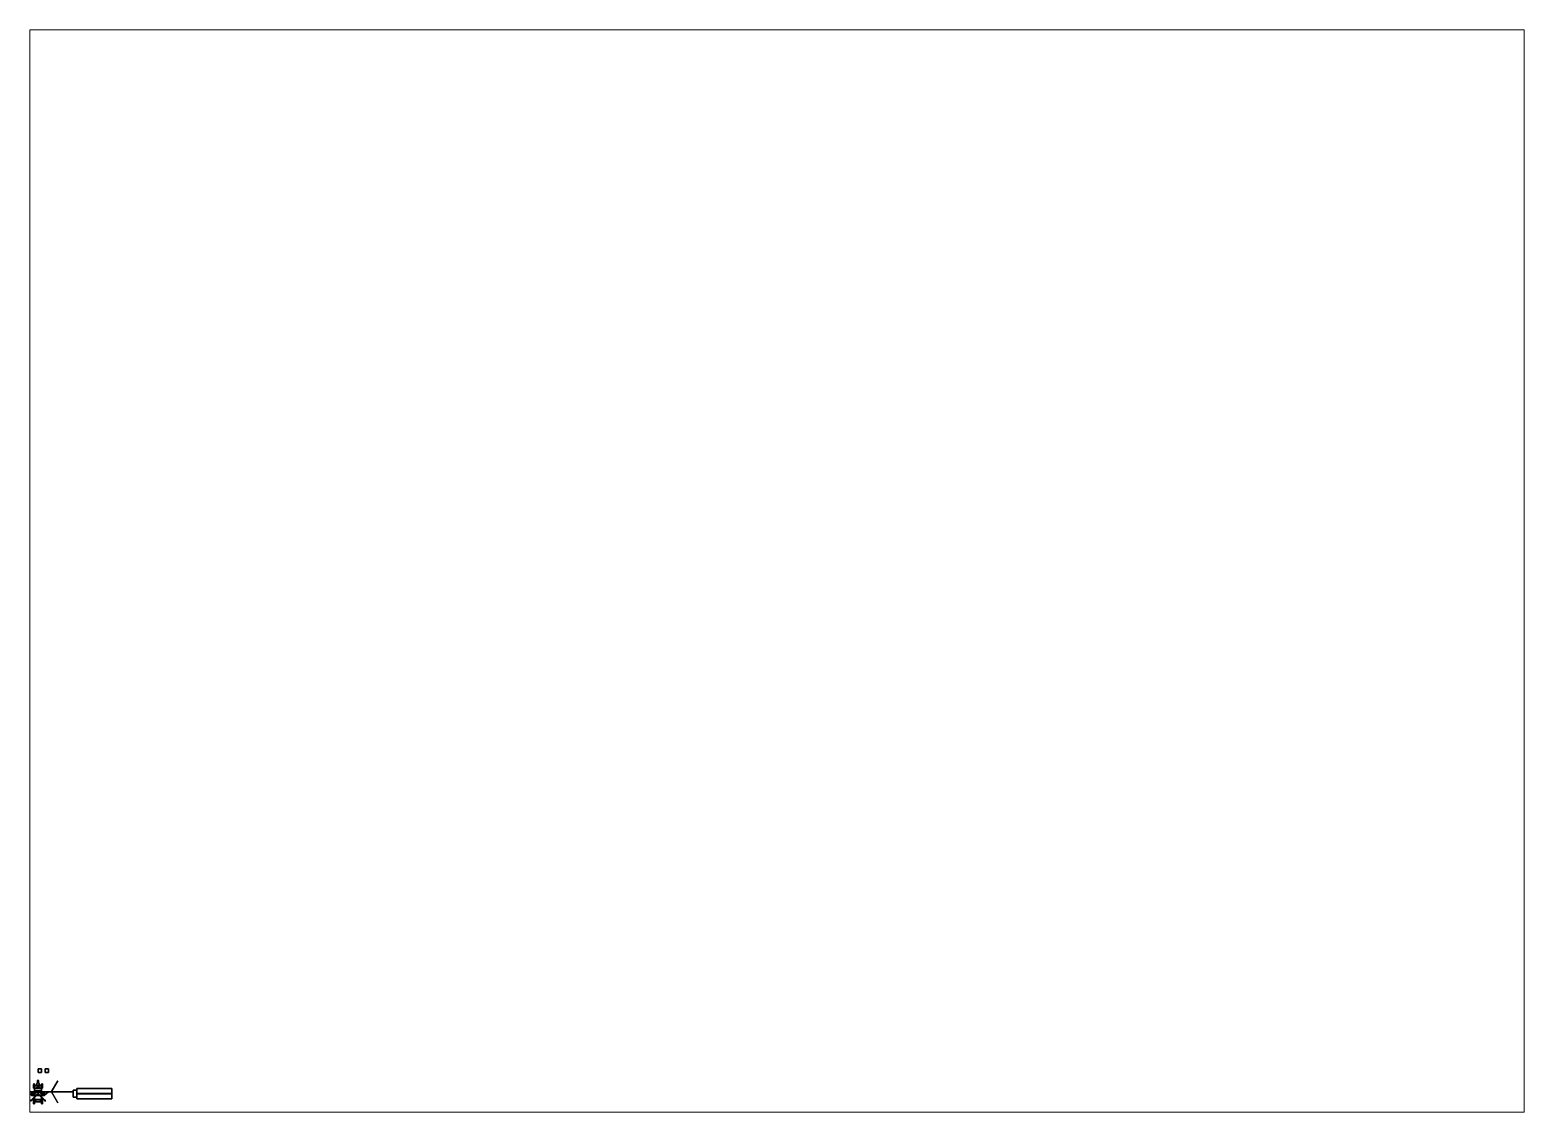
# Paper-space layout 'Layout1' of a CAD drawing. Header units: millimetres. Extents: x 28 to 251, y 20 to 181.
# The model-space entities are those that its viewports show. They can reach past a viewport. Long polylines and large blocks are cut down to what shows.
import ezdxf

# ---------------------------------------------------------------- set-up
doc = ezdxf.new("R2010")
doc.units = ezdxf.units.MM
doc.layers.add('radar', color=5, linetype='Continuous')
doc.layers.add('wheels', color=2, linetype='Continuous')

msp = doc.modelspace()

# ---------------------------------------------------------------- linework, layer by layer
for points in [[(1, 7, 1), (1, 7), (0, 7), (0, 7, 1)], [(1, 7), (1, 6), (0, 6), (0, 7)], [(0, 7), (0, 6), (0, 6, 1), (0, 7, 1)], [(0, 7, 1), (0, 6, 1), (1, 6, 1), (1, 7, 1)], [(0, 6, 1), (0, 6), (1, 6), (1, 6, 1)], [(1, 6, 1), (1, 6), (1, 7), (1, 7, 1)], [(3, 7), (3, 6), (2, 6), (2, 7)], [(2, 7), (2, 6), (3, 6), (3, 7)], [(-3.83, 0.57, 5.49), (-3.83, 0.57, 5.5), (-5.61, 3.66), (-5.61, 3.64)], [(-3.83, 0.57, 5.48), (-3.83, 0.57, 5.49), (-5.61, 3.64), (-5.6, 3.64)], [(-3.83, 0.49, 5.5), (-3.83, 0.49, 5.49), (-5.61, -2.58), (-5.61, -2.6)], [(-3.82, 0.48, 5.49), (-3.83, 0.49, 5.5), (-5.61, -2.6), (-5.59, -2.59)], [(-3.83, 0.49, 5.49), (-3.83, 0.49, 5.48), (-5.6, -2.58), (-5.61, -2.58)], [(-3.83, 0.57, 5.5), (-3.82, 0.58, 5.49), (-5.59, 3.65), (-5.61, 3.66)], [(-3.83, 0.49, 5.48), (-3.82, 0.48, 5.49), (-5.59, -2.59), (-5.6, -2.58)], [(-3.82, 0.58, 5.49), (-3.83, 0.57, 5.48), (-5.6, 3.64), (-5.59, 3.65)], [(-3.83, 0.58), (-3.86, 0.53), (-3.86, 0.53, 5.5), (-3.83, 0.58, 5.5)], [(-3.83, 0.48, 5.5), (-3.77, 0.58, 5.5), (-3.83, 0.58, 5.5), (-3.86, 0.53, 5.5)], [(-3.86, 0.53), (-3.83, 0.48), (-3.83, 0.48, 5.5), (-3.86, 0.53, 5.5)], [(-3.77, 0.58), (-3.83, 0.58), (-3.83, 0.58, 5.5), (-3.77, 0.58, 5.5)], [(-3.77, 0.48, 5.5), (-3.74, 0.53, 5.5), (-3.77, 0.58, 5.5), (-3.83, 0.48, 5.5)], [(-3.83, 0.48), (-3.77, 0.48), (-3.77, 0.48, 5.5), (-3.83, 0.48, 5.5)], [(-3.74, 0.53), (-3.77, 0.58), (-3.77, 0.58, 5.5), (-3.74, 0.53, 5.5)], [(-3.77, 0.48), (-3.74, 0.53), (-3.74, 0.53, 5.5), (-3.77, 0.48, 5.5)], [(-3.75, 0.53, 5.48), (-3.75, 0.54, 5.49), (-0.2, 0.54, 4.98), (-0.2, 0.53, 4.97)], [(-3.75, 0.54, 5.49), (-3.75, 0.53, 5.5), (-0.2, 0.53, 4.99), (-0.2, 0.54, 4.98)], [(-3.75, 0.52, 5.49), (-3.75, 0.53, 5.48), (-0.2, 0.53, 4.97), (-0.2, 0.52, 4.98)], [(-3.75, 0.53, 5.5), (-3.75, 0.52, 5.49), (-0.2, 0.52, 4.98), (-0.2, 0.53, 4.99)], [(-0.04, 0.04, 0.4), (-2.02, -1.94, 0.4), (-2.02, -1.94, 0.45), (-0.04, 0.04, 0.45)], [(0.04, -0.04, 0.4), (-1.94, -2.02, 0.4), (-2.02, -1.94, 0.4), (-0.04, 0.04, 0.4)], [(-0.04, 0.04, 0.45), (-2.02, -1.94, 0.45), (-1.94, -2.02, 0.45), (0.04, -0.04, 0.45)], [(-0.98, 2.25, 1.05), (-0.98, 1.81, 0.93), (-1.28, 1.81, 0.93), (-1.28, 2.25, 1.05)], [(-1.28, 2.25, 1.05), (-1.28, 1.81, 0.93), (-1.28, 1.8, 0.95), (-1.28, 2.25, 1.07)], [(-1.28, 2.25, 1.07), (-1.28, 1.8, 0.95), (-0.98, 1.8, 0.95), (-0.98, 2.25, 1.07)], [(-0.98, 2.25, 1.07), (-0.98, 2.25, 1.05), (-1.28, 2.25, 1.05), (-1.28, 2.25, 1.07)], [(-0.98, 1.81, 0.93), (-0.98, 1.61, 0.5), (-1.28, 1.61, 0.5), (-1.28, 1.81, 0.93)], [(-1.28, 1.81, 0.93), (-1.28, 1.61, 0.5), (-1.28, 1.59, 0.5), (-1.28, 1.8, 0.95)], [(-1.28, 1.8, 0.95), (-1.28, 1.59, 0.5), (-0.98, 1.59, 0.5), (-0.98, 1.8, 0.95)], [(-1.28, 1.61, 0.5), (-1.28, 1.61, 0.23), (-1.28, 1.59, 0.23), (-1.28, 1.59, 0.5)], [(-0.98, 1.61, 0.5), (-0.98, 1.61, 0.23), (-1.28, 1.61, 0.23), (-1.28, 1.61, 0.5)], [(-1.28, 1.59, 0.23), (-1.28, 1.61, 0.23), (-0.98, 1.61, 0.23), (-0.98, 1.59, 0.23)], [(-1.28, 1.59, 0.5), (-1.28, 1.59, 0.23), (-0.98, 1.59, 0.23), (-0.98, 1.59, 0.5)], [(-0.98, 1.8, 0.95), (-0.98, 1.81, 0.93), (-0.98, 2.25, 1.05), (-0.98, 2.25, 1.07)], [(-0.6, 2.22, 0.62), (-0.6, 2.23, 0.61), (-0.98, 2.12, 1.02), (-0.98, 2.11, 1.03)], [(-0.6, 2.23, 0.61), (-0.6, 2.22, 0.6), (-0.98, 2.11, 1.01), (-0.98, 2.12, 1.02)], [(-0.6, 2.21, 0.6), (-0.6, 2.22, 0.62), (-0.98, 2.11, 1.03), (-0.98, 2.1, 1.02)], [(-0.6, 2.22, 0.6), (-0.6, 2.21, 0.6), (-0.98, 2.1, 1.02), (-0.98, 2.11, 1.01)], [(-0.2, 1.87, 0.61), (-0.98, 1.5, 0.45), (-0.98, 1.5, 0.55), (-0.2, 1.87, 0.71)], [(0.2, 1.87, 0.61), (0.98, 1.5, 0.45), (-0.98, 1.5, 0.45), (-0.2, 1.87, 0.61)], [(-0.2, 1.87, 0.71), (-0.98, 1.5, 0.55), (0.98, 1.5, 0.55), (0.2, 1.87, 0.71)], [(-0.98, 1.59, 0.5), (-0.98, 1.61, 0.5), (-0.98, 1.81, 0.93), (-0.98, 1.8, 0.95)], [(-0.98, 1.59, 0.23), (-0.98, 1.61, 0.23), (-0.98, 1.61, 0.5), (-0.98, 1.59, 0.5)], [(-0.98, 1.5, 0.45), (-0.98, -1.71, 0.45), (-0.98, -1.71, 0.55), (-0.98, 1.5, 0.55)], [(-0.98, 1.5, 0.55), (-0.98, -1.71, 0.55), (0.98, -1.71, 0.55), (0.98, 1.5, 0.55)], [(0.98, 1.5, 0.45), (0.98, -1.71, 0.45), (-0.98, -1.71, 0.45), (-0.98, 1.5, 0.45)], [(0.98, 0.8, 1), (0.98, 0.8, 0.71), (-0.98, 0.8, 0.71), (-0.98, 0.8, 1)], [(0.98, 0.8, 0.71), (0.87, 0.69, 0.71), (-0.87, 0.69, 0.71), (-0.98, 0.8, 0.71)], [(-0.98, 0.8, 1), (-0.87, 0.69, 1), (0.87, 0.69, 1), (0.98, 0.8, 1)], [(-0.98, 0.8, 0.71), (-0.87, 0.69, 0.71), (-0.87, 0.5, 0.71), (-0.98, 0.5, 0.71)], [(-0.98, 0.5, 1), (-0.87, 0.5, 1), (-0.87, 0.69, 1), (-0.98, 0.8, 1)], [(-0.98, 0.8, 1), (-0.98, 0.8, 0.71), (-0.98, 0.5, 0.71), (-0.98, 0.5, 1)], [(-0.87, 0.69, 1), (-0.87, 0.69, 0.71), (0.87, 0.69, 0.71), (0.87, 0.69, 1)], [(-0.87, 0.5, 1), (-0.87, 0.5, 0.71), (-0.87, 0.69, 0.71), (-0.87, 0.69, 1)], [(-0.5, 2.29, 0.57), (-0.5, 2.33, 0.5), (-0.6, 2.33, 0.5), (-0.6, 2.29, 0.57)], [(-0.5, 2.33, 0.5), (-0.5, 2.29, 0.43), (-0.6, 2.29, 0.43), (-0.6, 2.33, 0.5)], [(-0.6, 2.21, 0.57), (-0.6, 2.29, 0.57), (-0.6, 2.33, 0.5), (-0.6, 2.17, 0.5)], [(-0.6, 2.17, 0.5), (-0.6, 2.33, 0.5), (-0.6, 2.29, 0.43), (-0.6, 2.21, 0.43)], [(-0.5, 2.29, 0.43), (-0.5, 2.21, 0.43), (-0.6, 2.21, 0.43), (-0.6, 2.29, 0.43)], [(-0.5, 2.29, 0.65), (-0.5, 2.29, 0.57), (-0.6, 2.29, 0.57), (-0.6, 2.29, 0.65)], [(-0.6, 2.29, 0.57), (-0.6, 2.21, 0.57), (-0.6, 2.21, 0.65), (-0.6, 2.29, 0.65)], [(-0.6, 2.29, 0.65), (-0.6, 2.21, 0.65), (-0.5, 2.21, 0.65), (-0.5, 2.29, 0.65)], [(-0.5, 2.17, 0.5), (-0.5, 2.21, 0.57), (-0.6, 2.21, 0.57), (-0.6, 2.17, 0.5)], [(-0.5, 2.21, 0.43), (-0.5, 2.17, 0.5), (-0.6, 2.17, 0.5), (-0.6, 2.21, 0.43)], [(-0.6, 2.21, 0.65), (-0.6, 2.21, 0.57), (-0.5, 2.21, 0.57), (-0.5, 2.21, 0.65)], [(-0.12, 3.27, 0.2), (-0.59, 2.3, 0.46), (-0.59, 2.32, 0.51), (-0.12, 3.28, 0.25)], [(-0.12, 3.28, 0.25), (-0.59, 2.32, 0.51), (-0.51, 2.32, 0.51), (-0.05, 3.28, 0.25)], [(-0.05, 3.27, 0.2), (-0.51, 2.3, 0.46), (-0.59, 2.3, 0.46), (-0.12, 3.27, 0.2)], [(-0.51, 2.32, 0.51), (-0.51, 2.3, 0.46), (-0.05, 3.27, 0.2), (-0.05, 3.28, 0.25)], [(-0.5, 2.17, 0.5), (-0.5, 2.33, 0.5), (-0.5, 2.29, 0.57), (-0.5, 2.21, 0.57)], [(-0.5, 2.21, 0.43), (-0.5, 2.29, 0.43), (-0.5, 2.33, 0.5), (-0.5, 2.17, 0.5)], [(-0.5, 2.21, 0.65), (-0.5, 2.21, 0.57), (-0.5, 2.29, 0.57), (-0.5, 2.29, 0.65)], [(0.5, 2.25, 0.64), (0.5, 2.28, 0.61), (-0.5, 2.28, 0.61), (-0.5, 2.25, 0.64)], [(0.5, 2.28, 0.61), (0.5, 2.25, 0.58), (-0.5, 2.25, 0.58), (-0.5, 2.28, 0.61)], [(0.5, 2.22, 0.61), (0.5, 2.25, 0.64), (-0.5, 2.25, 0.64), (-0.5, 2.22, 0.61)], [(0.5, 2.25, 0.58), (0.5, 2.22, 0.61), (-0.5, 2.22, 0.61), (-0.5, 2.25, 0.58)], [(-0.11, 2.36, 0.61), (-0.2, 1.87, 0.61), (-0.2, 1.87, 0.71), (-0.11, 2.36, 0.71)], [(0.11, 2.36, 0.61), (0.2, 1.87, 0.61), (-0.2, 1.87, 0.61), (-0.11, 2.36, 0.61)], [(-0.11, 2.36, 0.71), (-0.2, 1.87, 0.71), (0.2, 1.87, 0.71), (0.11, 2.36, 0.71)], [(-0.2, 0.75, 4.56), (-0.2, 0.42, 4.56), (-0.2, 0.42, 5), (-0.2, 0.75, 5)], [(-0.2, 0.75, 5), (-0.2, 0.42, 5), (0.2, 0.42, 5), (0.2, 0.75, 5)], [(0.2, 0.75, 5), (0.2, 0.75, 4.56), (-0.2, 0.75, 4.56), (-0.2, 0.75, 5)], [(0.2, 0.75, 4.56), (0.2, 0.42, 4.56), (-0.2, 0.42, 4.56), (-0.2, 0.75, 4.56)], [(-0.2, 0.42, 5), (-0.2, 0.42, 4.56), (0.2, 0.42, 4.56), (0.2, 0.42, 5)], [(-0.07, 2.36, 0.41), (-0.13, 2.25, 0.41), (-0.13, 2.25, 0.61), (-0.07, 2.36, 0.61)], [(0.13, 2.25, 0.41), (-0.13, 2.25, 0.41), (-0.07, 2.36, 0.41), (0.06, 2.36, 0.41)], [(0.06, 2.36, 0.61), (-0.07, 2.36, 0.61), (-0.13, 2.25, 0.61), (0.13, 2.25, 0.61)], [(-0.13, 2.25, 0.41), (-0.07, 2.14, 0.41), (-0.07, 2.14, 0.61), (-0.13, 2.25, 0.61)], [(0.06, 2.14, 0.41), (-0.07, 2.14, 0.41), (-0.13, 2.25, 0.41), (0.13, 2.25, 0.41)], [(0.13, 2.25, 0.61), (-0.13, 2.25, 0.61), (-0.07, 2.14, 0.61), (0.06, 2.14, 0.61)], [(-0.12, 3.75, 0.13), (-0.12, 3.28, 0.25), (-0.05, 3.28, 0.25), (-0.05, 3.75, 0.13)], [(-0.05, 3.75, 0.13), (-0.05, 3.74, 0.07), (-0.12, 3.74, 0.07), (-0.12, 3.75, 0.13)], [(-0.12, 3.74, 0.07), (-0.12, 3.27, 0.2), (-0.12, 3.28, 0.25), (-0.12, 3.75, 0.13)], [(-0.05, 3.74, 0.07), (-0.05, 3.27, 0.2), (-0.12, 3.27, 0.2), (-0.12, 3.74, 0.07)], [(0.11, 2.36, 0.71), (0.11, 2.36, 0.61), (-0.11, 2.36, 0.61), (-0.11, 2.36, 0.71)], [(-0.09, 3.75, 0.1), (-0.07, 3.75, 0.11), (-0.05, 3.8, 0.1), (-0.06, 3.81, 0.08)], [(-0.07, 3.74, 0.08), (-0.09, 3.75, 0.1), (-0.06, 3.81, 0.08), (-0.05, 3.79, 0.07)], [(-0.07, 3.75, 0.11), (-0.06, 3.75, 0.1), (-0.04, 3.79, 0.09), (-0.05, 3.8, 0.1)], [(-0.06, 3.75, 0.1), (-0.07, 3.74, 0.08), (-0.05, 3.79, 0.07), (-0.04, 3.79, 0.09)], [(-0.07, 2.14, 0.41), (0.06, 2.14, 0.41), (0.06, 2.14, 0.61), (-0.07, 2.14, 0.61)], [(-0.06, 3.81, 0.08), (-0.05, 3.8, 0.1), (0, 3.82, 0.09), (0, 3.83, 0.08)], [(-0.05, 3.79, 0.07), (-0.06, 3.81, 0.08), (0, 3.83, 0.08), (0, 3.82, 0.06)], [(0.06, 2.36, 0.41), (-0.07, 2.36, 0.41), (-0.07, 2.36, 0.61), (0.06, 2.36, 0.61)], [(-0.05, 3.8, 0.1), (-0.04, 3.79, 0.09), (0, 3.81, 0.08), (0, 3.82, 0.09)], [(-0.04, 3.79, 0.09), (-0.05, 3.79, 0.07), (0, 3.82, 0.06), (0, 3.81, 0.08)], [(-0.05, 3.28, 0.25), (-0.05, 3.27, 0.2), (-0.05, 3.74, 0.07), (-0.05, 3.75, 0.13)], [(0.05, 3.73, 0.12), (0.05, 3.74, 0.1), (-0.05, 3.74, 0.1), (-0.05, 3.73, 0.12)], [(0.05, 3.74, 0.1), (0.05, 3.72, 0.09), (-0.05, 3.72, 0.09), (-0.05, 3.74, 0.1)], [(0.05, 3.71, 0.11), (0.05, 3.73, 0.12), (-0.05, 3.73, 0.12), (-0.05, 3.71, 0.11)], [(0.05, 3.72, 0.09), (0.05, 3.71, 0.11), (-0.05, 3.71, 0.11), (-0.05, 3.72, 0.09)], [(0.05, 3.53, 0.17), (0.05, 3.54, 0.15), (-0.05, 3.54, 0.15), (-0.05, 3.53, 0.17)], [(0.05, 3.54, 0.15), (0.05, 3.52, 0.14), (-0.05, 3.52, 0.14), (-0.05, 3.54, 0.15)], [(0.05, 3.51, 0.16), (0.05, 3.53, 0.17), (-0.05, 3.53, 0.17), (-0.05, 3.51, 0.16)], [(0.05, 3.52, 0.14), (0.05, 3.51, 0.16), (-0.05, 3.51, 0.16), (-0.05, 3.52, 0.14)], [(0.05, 3.31, 0.23), (0.05, 3.32, 0.21), (-0.05, 3.32, 0.21), (-0.05, 3.31, 0.23)], [(0.05, 3.32, 0.21), (0.05, 3.3, 0.2), (-0.05, 3.3, 0.2), (-0.05, 3.32, 0.21)], [(0.05, 3.29, 0.22), (0.05, 3.31, 0.23), (-0.05, 3.31, 0.23), (-0.05, 3.29, 0.22)], [(0.05, 3.3, 0.2), (0.05, 3.29, 0.22), (-0.05, 3.29, 0.22), (-0.05, 3.3, 0.2)], [(0.04, 0.04, 0.4), (2.02, -1.94, 0.4), (1.94, -2.02, 0.4), (-0.04, -0.04, 0.4)], [(-0.04, -0.04, 0.45), (1.94, -2.02, 0.45), (2.02, -1.94, 0.45), (0.04, 0.04, 0.45)], [(0, 3.83, 0.08), (0, 3.82, 0.09), (0.05, 3.8, 0.1), (0.06, 3.81, 0.08)], [(0, 3.82, 0.06), (0, 3.83, 0.08), (0.06, 3.81, 0.08), (0.05, 3.79, 0.07)], [(0, 3.82, 0.09), (0, 3.81, 0.08), (0.04, 3.79, 0.09), (0.05, 3.8, 0.1)], [(0, 3.81, 0.08), (0, 3.82, 0.06), (0.05, 3.79, 0.07), (0.04, 3.79, 0.09)], [(0.05, 3.8, 0.1), (0.04, 3.79, 0.09), (0.06, 3.75, 0.1), (0.07, 3.75, 0.11)], [(0.04, 3.79, 0.09), (0.05, 3.79, 0.07), (0.07, 3.74, 0.08), (0.06, 3.75, 0.1)], [(2.02, -1.94, 0.45), (2.02, -1.94, 0.4), (0.04, 0.04, 0.4), (0.04, 0.04, 0.45)], [(0.06, 3.81, 0.08), (0.05, 3.8, 0.1), (0.07, 3.75, 0.11), (0.09, 3.75, 0.1)], [(0.05, 3.79, 0.07), (0.06, 3.81, 0.08), (0.09, 3.75, 0.1), (0.07, 3.74, 0.08)], [(0.05, 3.75, 0.13), (0.05, 3.28, 0.25), (0.12, 3.28, 0.25), (0.12, 3.75, 0.13)], [(0.12, 3.75, 0.13), (0.12, 3.74, 0.07), (0.05, 3.74, 0.07), (0.05, 3.75, 0.13)], [(0.05, 3.74, 0.07), (0.05, 3.27, 0.2), (0.05, 3.28, 0.25), (0.05, 3.75, 0.13)], [(0.12, 3.74, 0.07), (0.12, 3.27, 0.2), (0.05, 3.27, 0.2), (0.05, 3.74, 0.07)], [(0.05, 3.27, 0.2), (0.51, 2.3, 0.46), (0.51, 2.32, 0.51), (0.05, 3.28, 0.25)], [(0.05, 3.28, 0.25), (0.51, 2.32, 0.51), (0.59, 2.32, 0.51), (0.12, 3.28, 0.25)], [(0.12, 3.27, 0.2), (0.59, 2.3, 0.46), (0.51, 2.3, 0.46), (0.05, 3.27, 0.2)], [(0.06, 2.14, 0.41), (0.13, 2.25, 0.41), (0.13, 2.25, 0.61), (0.06, 2.14, 0.61)], [(0.13, 2.25, 0.41), (0.06, 2.36, 0.41), (0.06, 2.36, 0.61), (0.13, 2.25, 0.61)], [(0.2, 1.87, 0.71), (0.2, 1.87, 0.61), (0.11, 2.36, 0.61), (0.11, 2.36, 0.71)], [(0.12, 3.28, 0.25), (0.12, 3.27, 0.2), (0.12, 3.74, 0.07), (0.12, 3.75, 0.13)], [(0.59, 2.32, 0.51), (0.59, 2.3, 0.46), (0.12, 3.27, 0.2), (0.12, 3.28, 0.25)], [(0.98, 1.5, 0.55), (0.98, 1.5, 0.45), (0.2, 1.87, 0.61), (0.2, 1.87, 0.71)], [(0.2, 0.42, 5), (0.2, 0.42, 4.56), (0.2, 0.75, 4.56), (0.2, 0.75, 5)], [(3.75, 0.53, 5.5), (3.75, 0.54, 5.49), (0.2, 0.54, 4.98), (0.2, 0.53, 4.99)], [(3.75, 0.54, 5.49), (3.75, 0.53, 5.48), (0.2, 0.53, 4.97), (0.2, 0.54, 4.98)], [(3.75, 0.52, 5.49), (3.75, 0.53, 5.5), (0.2, 0.53, 4.99), (0.2, 0.52, 4.98)], [(3.75, 0.53, 5.48), (3.75, 0.52, 5.49), (0.2, 0.52, 4.98), (0.2, 0.53, 4.97)], [(0.5, 2.21, 0.57), (0.5, 2.29, 0.57), (0.5, 2.33, 0.5), (0.5, 2.17, 0.5)], [(0.6, 2.29, 0.57), (0.6, 2.33, 0.5), (0.5, 2.33, 0.5), (0.5, 2.29, 0.57)], [(0.5, 2.17, 0.5), (0.5, 2.33, 0.5), (0.5, 2.29, 0.43), (0.5, 2.21, 0.43)], [(0.6, 2.33, 0.5), (0.6, 2.29, 0.43), (0.5, 2.29, 0.43), (0.5, 2.33, 0.5)], [(0.6, 2.29, 0.43), (0.6, 2.21, 0.43), (0.5, 2.21, 0.43), (0.5, 2.29, 0.43)], [(0.6, 2.29, 0.65), (0.6, 2.29, 0.57), (0.5, 2.29, 0.57), (0.5, 2.29, 0.65)], [(0.5, 2.29, 0.57), (0.5, 2.21, 0.57), (0.5, 2.21, 0.65), (0.5, 2.29, 0.65)], [(0.5, 2.29, 0.65), (0.5, 2.21, 0.65), (0.6, 2.21, 0.65), (0.6, 2.29, 0.65)], [(0.6, 2.17, 0.5), (0.6, 2.21, 0.57), (0.5, 2.21, 0.57), (0.5, 2.17, 0.5)], [(0.6, 2.21, 0.43), (0.6, 2.17, 0.5), (0.5, 2.17, 0.5), (0.5, 2.21, 0.43)], [(0.5, 2.21, 0.65), (0.5, 2.21, 0.57), (0.6, 2.21, 0.57), (0.6, 2.21, 0.65)], [(0.6, 2.17, 0.5), (0.6, 2.33, 0.5), (0.6, 2.29, 0.57), (0.6, 2.21, 0.57)], [(0.6, 2.21, 0.43), (0.6, 2.29, 0.43), (0.6, 2.33, 0.5), (0.6, 2.17, 0.5)], [(0.6, 2.21, 0.65), (0.6, 2.21, 0.57), (0.6, 2.29, 0.57), (0.6, 2.29, 0.65)], [(0.6, 2.22, 0.6), (0.6, 2.23, 0.61), (0.98, 2.12, 1.02), (0.98, 2.11, 1.01)], [(0.6, 2.23, 0.61), (0.6, 2.22, 0.62), (0.98, 2.11, 1.03), (0.98, 2.12, 1.02)], [(0.6, 2.21, 0.6), (0.6, 2.22, 0.6), (0.98, 2.11, 1.01), (0.98, 2.1, 1.02)], [(0.6, 2.22, 0.62), (0.6, 2.21, 0.6), (0.98, 2.1, 1.02), (0.98, 2.11, 1.03)], [(0.87, 0.69, 0.71), (0.98, 0.8, 0.71), (0.98, 0.5, 0.71), (0.87, 0.5, 0.71)], [(0.87, 0.5, 1), (0.98, 0.5, 1), (0.98, 0.8, 1), (0.87, 0.69, 1)], [(0.87, 0.69, 1), (0.87, 0.69, 0.71), (0.87, 0.5, 0.71), (0.87, 0.5, 1)], [(0.98, 2.25, 1.07), (0.98, 1.8, 0.95), (1.28, 1.8, 0.95), (1.28, 2.25, 1.07)], [(0.98, 2.25, 1.05), (0.98, 1.81, 0.93), (0.98, 1.8, 0.95), (0.98, 2.25, 1.07)], [(1.28, 2.25, 1.07), (1.28, 2.25, 1.05), (0.98, 2.25, 1.05), (0.98, 2.25, 1.07)], [(1.28, 2.25, 1.05), (1.28, 1.81, 0.93), (0.98, 1.81, 0.93), (0.98, 2.25, 1.05)], [(0.98, 1.81, 0.93), (0.98, 1.61, 0.5), (0.98, 1.59, 0.5), (0.98, 1.8, 0.95)], [(1.28, 1.81, 0.93), (1.28, 1.61, 0.5), (0.98, 1.61, 0.5), (0.98, 1.81, 0.93)], [(0.98, 1.8, 0.95), (0.98, 1.59, 0.5), (1.28, 1.59, 0.5), (1.28, 1.8, 0.95)], [(0.98, 1.61, 0.5), (0.98, 1.61, 0.23), (0.98, 1.59, 0.23), (0.98, 1.59, 0.5)], [(1.28, 1.61, 0.5), (1.28, 1.61, 0.23), (0.98, 1.61, 0.23), (0.98, 1.61, 0.5)], [(0.98, 1.59, 0.23), (0.98, 1.61, 0.23), (1.28, 1.61, 0.23), (1.28, 1.59, 0.23)], [(0.98, 1.59, 0.5), (0.98, 1.59, 0.23), (1.28, 1.59, 0.23), (1.28, 1.59, 0.5)], [(0.98, -1.71, 0.55), (0.98, -1.71, 0.45), (0.98, 1.5, 0.45), (0.98, 1.5, 0.55)], [(0.98, 0.5, 1), (0.98, 0.5, 0.71), (0.98, 0.8, 0.71), (0.98, 0.8, 1)], [(1.28, 1.8, 0.95), (1.28, 1.81, 0.93), (1.28, 2.25, 1.05), (1.28, 2.25, 1.07)], [(1.28, 1.59, 0.5), (1.28, 1.61, 0.5), (1.28, 1.81, 0.93), (1.28, 1.8, 0.95)], [(1.28, 1.59, 0.23), (1.28, 1.61, 0.23), (1.28, 1.61, 0.5), (1.28, 1.59, 0.5)], [(3.77, 0.58), (3.74, 0.53), (3.74, 0.53, 5.5), (3.77, 0.58, 5.5)], [(3.77, 0.58, 5.5), (3.74, 0.53, 5.5), (3.77, 0.48, 5.5), (3.83, 0.58, 5.5)], [(3.74, 0.53), (3.77, 0.48), (3.77, 0.48, 5.5), (3.74, 0.53, 5.5)], [(3.83, 0.58), (3.77, 0.58), (3.77, 0.58, 5.5), (3.83, 0.58, 5.5)], [(3.83, 0.58, 5.5), (3.77, 0.48, 5.5), (3.83, 0.48, 5.5), (3.86, 0.53, 5.5)], [(3.77, 0.48), (3.83, 0.48), (3.83, 0.48, 5.5), (3.77, 0.48, 5.5)], [(3.82, 0.57, 5.5), (3.83, 0.57, 5.49), (5.61, 3.64), (5.6, 3.66)], [(3.82, 0.58, 5.49), (3.82, 0.57, 5.5), (5.6, 3.66), (5.59, 3.65)], [(3.82, 0.57, 5.48), (3.82, 0.58, 5.49), (5.59, 3.65), (5.59, 3.64)], [(3.83, 0.57, 5.49), (3.82, 0.57, 5.48), (5.59, 3.64), (5.61, 3.64)], [(3.82, 0.49, 5.5), (3.82, 0.48, 5.49), (5.59, -2.59), (5.6, -2.6)], [(3.82, 0.48, 5.49), (3.82, 0.49, 5.48), (5.59, -2.58), (5.59, -2.59)], [(3.86, 0.53), (3.83, 0.58), (3.83, 0.58, 5.5), (3.86, 0.53, 5.5)], [(3.83, 0.48), (3.86, 0.53), (3.86, 0.53, 5.5), (3.83, 0.48, 5.5)], [(3.83, 0.49, 5.49), (3.82, 0.49, 5.5), (5.6, -2.6), (5.61, -2.58)], [(3.82, 0.49, 5.48), (3.83, 0.49, 5.49), (5.61, -2.58), (5.59, -2.58)], [(3.85, 0.53, 5.48), (3.85, 0.54, 5.49), (10.05, 0.54, 2.1), (10.04, 0.53, 2.09)], [(3.85, 0.54, 5.49), (3.85, 0.53, 5.5), (10.06, 0.53, 2.11), (10.05, 0.54, 2.1)], [(3.85, 0.52, 5.49), (3.85, 0.53, 5.48), (10.04, 0.53, 2.09), (10.05, 0.52, 2.1)], [(3.85, 0.53, 5.5), (3.85, 0.52, 5.49), (10.05, 0.52, 2.1), (10.06, 0.53, 2.11)], [(11, 1, 2), (11, 1), (10, 1), (10, 1, 2)], [(10, 1), (10, -1), (10, -1, 2), (10, 1, 2)], [(10, 1, 2), (10, -1, 2), (11, -1, 2), (11, 1, 2)], [(10.05, 0.54, 2), (10.04, 0.53, 2), (10.04, 0.53, 2.09), (10.05, 0.54, 2.1)], [(10.04, 0.53, 2), (10.05, 0.52, 2), (10.05, 0.52, 2.1), (10.04, 0.53, 2.09)], [(10.06, 0.53, 2), (10.05, 0.54, 2), (10.05, 0.54, 2.1), (10.06, 0.53, 2.11)], [(10.05, 0.52, 2), (10.06, 0.53, 2), (10.06, 0.53, 2.11), (10.05, 0.52, 2.1)], [(11, 1.5), (11, -1.5), (11, -1.5, 2.5), (11, 1.5, 2.5)], [(21, 1.5, 2.5), (21, 1.5), (11, 1.5), (11, 1.5, 2.5)], [(21, 0.05, 3.5), (21, 1.5, 2.5), (11, 1.5, 2.5), (11, 0.05, 3.5)], [(11, 1.5, 2.5), (11, -1.5, 2.5), (11, -0.05, 3.5), (11, 0.05, 3.5)], [(11, 0.05, 3.5), (11, -0.05, 3.5), (21, -0.05, 3.5), (21, 0.05, 3.5)], [(21, -1.5, 2.5), (21, -1.5), (21, 1.5), (21, 1.5, 2.5)], [(21, -0.05, 3.5), (21, -1.5, 2.5), (21, 1.5, 2.5), (21, 0.05, 3.5)], [(-2.06, -1.84), (-2.11, -1.99), (-2, -1.96, 0.05), (-1.99, -1.92, 0.05)], [(-2.11, -1.99), (-1.99, -2.11), (-1.96, -2, 0.05), (-2, -1.96, 0.05)], [(-1.91, -1.8), (-2.06, -1.84), (-1.99, -1.92, 0.05), (-1.94, -1.9, 0.05)], [(-2.02, -1.94, 0.45), (-2.02, -1.94, 0.4), (-1.94, -2.02, 0.4), (-1.94, -2.02, 0.45)], [(-1.97, -1.93, 0.05), (-1.99, -1.92, 0.05), (-2, -1.96, 0.05), (-1.98, -1.96, 0.05)], [(-1.98, -1.96, 0.05), (-2, -1.96, 0.05), (-1.96, -2, 0.05), (-1.96, -1.98, 0.05)], [(-1.94, -1.92, 0.05), (-1.94, -1.9, 0.05), (-1.99, -1.92, 0.05), (-1.97, -1.93, 0.05)], [(-1.99, -2.11), (-1.84, -2.06), (-1.92, -1.99, 0.05), (-1.96, -2, 0.05)], [(-1.94, -1.92, 0.54), (-1.97, -1.93, 0.54), (-1.98, -1.96, 0.54), (-1.92, -1.94, 0.54)], [(-1.97, -1.93, 0.05), (-1.98, -1.96, 0.05), (-1.98, -1.96, 0.54), (-1.97, -1.93, 0.54)], [(-1.92, -1.94, 0.54), (-1.98, -1.96, 0.54), (-1.96, -1.98, 0.54), (-1.93, -1.97, 0.54)], [(-1.98, -1.96, 0.05), (-1.96, -1.98, 0.05), (-1.96, -1.98, 0.54), (-1.98, -1.96, 0.54)], [(-1.94, -1.92, 0.05), (-1.97, -1.93, 0.05), (-1.97, -1.93, 0.54), (-1.94, -1.92, 0.54)], [(-1.96, -1.98, 0.05), (-1.93, -1.97, 0.05), (-1.93, -1.97, 0.54), (-1.96, -1.98, 0.54)], [(-1.96, -1.98, 0.05), (-1.96, -2, 0.05), (-1.92, -1.99, 0.05), (-1.93, -1.97, 0.05)], [(-1.94, -2.02, 0.45), (-1.94, -2.02, 0.4), (0.04, -0.04, 0.4), (0.04, -0.04, 0.45)], [(-1.8, -1.91), (-1.91, -1.8), (-1.94, -1.9, 0.05), (-1.9, -1.94, 0.05)], [(-1.92, -1.94, 0.05), (-1.9, -1.94, 0.05), (-1.94, -1.9, 0.05), (-1.94, -1.92, 0.05)], [(-1.92, -1.94, 0.05), (-1.94, -1.92, 0.05), (-1.94, -1.92, 0.54), (-1.92, -1.94, 0.54)], [(-1.93, -1.97, 0.05), (-1.92, -1.94, 0.05), (-1.92, -1.94, 0.54), (-1.93, -1.97, 0.54)], [(-1.93, -1.97, 0.05), (-1.92, -1.99, 0.05), (-1.9, -1.94, 0.05), (-1.92, -1.94, 0.05)], [(-1.84, -2.06), (-1.8, -1.91), (-1.9, -1.94, 0.05), (-1.92, -1.99, 0.05)], [(-0.98, -1.8, 0.95), (-0.98, -1.59, 0.5), (-1.28, -1.59, 0.5), (-1.28, -1.8, 0.95)], [(-1.28, -1.59, 0.5), (-1.28, -1.61, 0.5), (-1.28, -1.81, 0.93), (-1.28, -1.8, 0.95)], [(-1.28, -1.61, 0.5), (-1.28, -1.59, 0.5), (-0.98, -1.59, 0.5), (-0.98, -1.61, 0.5)], [(-1.28, -1.81, 0.93), (-1.28, -1.61, 0.5), (-0.98, -1.61, 0.5), (-0.98, -1.81, 0.93)], [(-0.98, -2.25, 1.07), (-0.98, -1.8, 0.95), (-1.28, -1.8, 0.95), (-1.28, -2.25, 1.07)], [(-1.28, -1.8, 0.95), (-1.28, -1.81, 0.93), (-1.28, -2.25, 1.05), (-1.28, -2.25, 1.07)], [(-1.28, -2.25, 1.05), (-1.28, -1.81, 0.93), (-0.98, -1.81, 0.93), (-0.98, -2.25, 1.05)], [(-1.28, -2.25, 1.05), (-1.28, -2.69, 0.93), (-1.28, -2.7, 0.95), (-1.28, -2.25, 1.07)], [(-1.28, -2.25, 1.07), (-1.28, -2.7, 0.95), (-0.98, -2.7, 0.95), (-0.98, -2.25, 1.07)], [(-0.98, -2.25, 1.05), (-0.98, -2.69, 0.93), (-1.28, -2.69, 0.93), (-1.28, -2.25, 1.05)], [(-1.28, -2.69, 0.93), (-1.28, -2.89, 0.5), (-1.28, -2.91, 0.5), (-1.28, -2.7, 0.95)], [(-0.98, -2.69, 0.93), (-0.98, -2.89, 0.5), (-1.28, -2.89, 0.5), (-1.28, -2.69, 0.93)], [(-1.28, -2.7, 0.95), (-1.28, -2.91, 0.5), (-0.98, -2.91, 0.5), (-0.98, -2.7, 0.95)], [(-0.98, -2.89, 0.5), (-0.98, -2.89, 0.23), (-1.28, -2.89, 0.23), (-1.28, -2.89, 0.5)], [(-1.28, -2.89, 0.5), (-1.28, -2.89, 0.23), (-1.28, -2.91, 0.23), (-1.28, -2.91, 0.5)], [(-1.28, -2.91, 0.23), (-1.28, -2.89, 0.23), (-0.98, -2.89, 0.23), (-0.98, -2.91, 0.23)], [(-1.28, -2.91, 0.5), (-1.28, -2.91, 0.23), (-0.98, -2.91, 0.23), (-0.98, -2.91, 0.5)], [(-0.98, -1.81, 0.93), (-0.98, -1.61, 0.5), (-0.98, -1.59, 0.5), (-0.98, -1.8, 0.95)], [(-0.98, -1.71, 0.55), (-0.98, -1.71, 0.45), (0.98, -1.71, 0.45), (0.98, -1.71, 0.55)], [(-0.98, -2.25, 1.05), (-0.98, -1.81, 0.93), (-0.98, -1.8, 0.95), (-0.98, -2.25, 1.07)], [(-0.98, -2.7, 0.95), (-0.98, -2.69, 0.93), (-0.98, -2.25, 1.05), (-0.98, -2.25, 1.07)], [(-0.98, -2.91, 0.5), (-0.98, -2.89, 0.5), (-0.98, -2.69, 0.93), (-0.98, -2.7, 0.95)], [(-0.98, -2.91, 0.23), (-0.98, -2.89, 0.23), (-0.98, -2.89, 0.5), (-0.98, -2.91, 0.5)], [(-0.7, -1.71, 0.45), (-0.7, -2.21, 0.45), (-0.9, -2.21, 0.45), (-0.9, -1.71, 0.45)], [(-0.9, -1.71, 0.55), (-0.9, -2.21, 0.55), (-0.7, -2.21, 0.55), (-0.7, -1.71, 0.55)], [(-0.9, -1.71, 0.45), (-0.9, -2.21, 0.45), (-0.9, -2.21, 0.55), (-0.9, -1.71, 0.55)], [(-0.9, -2.21, 0.56), (-0.9, -2.18, 0.5), (-0.9, -2.21, 0.44), (-0.9, -2.29, 0.56)], [(-0.7, -2.29, 0.56), (-0.7, -2.21, 0.56), (-0.9, -2.21, 0.56), (-0.9, -2.29, 0.56)], [(-0.7, -2.21, 0.56), (-0.7, -2.21, 0.55), (-0.9, -2.21, 0.55), (-0.9, -2.21, 0.56)], [(-0.7, -2.21, 0.45), (-0.7, -2.21, 0.44), (-0.9, -2.21, 0.44), (-0.9, -2.21, 0.45)], [(-0.7, -2.21, 0.44), (-0.7, -2.29, 0.44), (-0.9, -2.29, 0.44), (-0.9, -2.21, 0.44)], [(-0.9, -2.29, 0.56), (-0.9, -2.21, 0.44), (-0.9, -2.29, 0.44), (-0.9, -2.32, 0.5)], [(-0.7, -2.32, 0.5), (-0.7, -2.29, 0.56), (-0.9, -2.29, 0.56), (-0.9, -2.32, 0.5)], [(-0.7, -2.29, 0.44), (-0.7, -2.32, 0.5), (-0.9, -2.32, 0.5), (-0.9, -2.29, 0.44)], [(-0.7, -2.21, 0.55), (-0.7, -2.21, 0.45), (-0.7, -1.71, 0.45), (-0.7, -1.71, 0.55)], [(-0.7, -2.29, 0.56), (-0.7, -2.21, 0.44), (-0.7, -2.18, 0.5), (-0.7, -2.21, 0.56)], [(-0.7, -2.32, 0.5), (-0.7, -2.29, 0.44), (-0.7, -2.21, 0.44), (-0.7, -2.29, 0.56)], [(-0.04, -0.04, 0.4), (1.94, -2.02, 0.4), (1.94, -2.02, 0.45), (-0.04, -0.04, 0.45)], [(0.7, -1.71, 0.45), (0.7, -2.21, 0.45), (0.7, -2.21, 0.55), (0.7, -1.71, 0.55)], [(0.9, -1.71, 0.45), (0.9, -2.21, 0.45), (0.7, -2.21, 0.45), (0.7, -1.71, 0.45)], [(0.7, -1.71, 0.55), (0.7, -2.21, 0.55), (0.9, -2.21, 0.55), (0.9, -1.71, 0.55)], [(0.7, -2.21, 0.56), (0.7, -2.18, 0.5), (0.7, -2.21, 0.44), (0.7, -2.29, 0.56)], [(0.7, -2.29, 0.56), (0.7, -2.21, 0.44), (0.7, -2.29, 0.44), (0.7, -2.32, 0.5)], [(0.9, -2.21, 0.56), (0.9, -2.21, 0.55), (0.7, -2.21, 0.55), (0.7, -2.21, 0.56)], [(0.9, -2.21, 0.45), (0.9, -2.21, 0.44), (0.7, -2.21, 0.44), (0.7, -2.21, 0.45)], [(0.9, -2.21, 0.44), (0.9, -2.29, 0.44), (0.7, -2.29, 0.44), (0.7, -2.21, 0.44)], [(0.9, -2.29, 0.56), (0.9, -2.21, 0.56), (0.7, -2.21, 0.56), (0.7, -2.29, 0.56)], [(0.9, -2.32, 0.5), (0.9, -2.29, 0.56), (0.7, -2.29, 0.56), (0.7, -2.32, 0.5)], [(0.9, -2.29, 0.44), (0.9, -2.32, 0.5), (0.7, -2.32, 0.5), (0.7, -2.29, 0.44)], [(0.9, -2.21, 0.55), (0.9, -2.21, 0.45), (0.9, -1.71, 0.45), (0.9, -1.71, 0.55)], [(0.9, -2.29, 0.56), (0.9, -2.21, 0.44), (0.9, -2.18, 0.5), (0.9, -2.21, 0.56)], [(0.9, -2.32, 0.5), (0.9, -2.29, 0.44), (0.9, -2.21, 0.44), (0.9, -2.29, 0.56)], [(0.98, -1.59, 0.5), (0.98, -1.61, 0.5), (0.98, -1.81, 0.93), (0.98, -1.8, 0.95)], [(1.28, -1.8, 0.95), (1.28, -1.59, 0.5), (0.98, -1.59, 0.5), (0.98, -1.8, 0.95)], [(0.98, -1.61, 0.5), (0.98, -1.59, 0.5), (1.28, -1.59, 0.5), (1.28, -1.61, 0.5)], [(0.98, -1.81, 0.93), (0.98, -1.61, 0.5), (1.28, -1.61, 0.5), (1.28, -1.81, 0.93)], [(0.98, -1.8, 0.95), (0.98, -1.81, 0.93), (0.98, -2.25, 1.05), (0.98, -2.25, 1.07)], [(1.28, -2.25, 1.07), (1.28, -1.8, 0.95), (0.98, -1.8, 0.95), (0.98, -2.25, 1.07)], [(0.98, -2.25, 1.05), (0.98, -1.81, 0.93), (1.28, -1.81, 0.93), (1.28, -2.25, 1.05)], [(0.98, -2.25, 1.07), (0.98, -2.7, 0.95), (1.28, -2.7, 0.95), (1.28, -2.25, 1.07)], [(0.98, -2.25, 1.05), (0.98, -2.69, 0.93), (0.98, -2.7, 0.95), (0.98, -2.25, 1.07)], [(1.28, -2.25, 1.05), (1.28, -2.69, 0.93), (0.98, -2.69, 0.93), (0.98, -2.25, 1.05)], [(1.28, -2.69, 0.93), (1.28, -2.89, 0.5), (0.98, -2.89, 0.5), (0.98, -2.69, 0.93)], [(0.98, -2.69, 0.93), (0.98, -2.89, 0.5), (0.98, -2.91, 0.5), (0.98, -2.7, 0.95)], [(0.98, -2.7, 0.95), (0.98, -2.91, 0.5), (1.28, -2.91, 0.5), (1.28, -2.7, 0.95)], [(0.98, -2.89, 0.5), (0.98, -2.89, 0.23), (0.98, -2.91, 0.23), (0.98, -2.91, 0.5)], [(1.28, -2.89, 0.5), (1.28, -2.89, 0.23), (0.98, -2.89, 0.23), (0.98, -2.89, 0.5)], [(0.98, -2.91, 0.23), (0.98, -2.89, 0.23), (1.28, -2.89, 0.23), (1.28, -2.91, 0.23)], [(0.98, -2.91, 0.5), (0.98, -2.91, 0.23), (1.28, -2.91, 0.23), (1.28, -2.91, 0.5)], [(1.28, -1.81, 0.93), (1.28, -1.61, 0.5), (1.28, -1.59, 0.5), (1.28, -1.8, 0.95)], [(1.28, -2.25, 1.05), (1.28, -1.81, 0.93), (1.28, -1.8, 0.95), (1.28, -2.25, 1.07)], [(1.28, -2.7, 0.95), (1.28, -2.69, 0.93), (1.28, -2.25, 1.05), (1.28, -2.25, 1.07)], [(1.28, -2.91, 0.5), (1.28, -2.89, 0.5), (1.28, -2.69, 0.93), (1.28, -2.7, 0.95)], [(1.28, -2.91, 0.23), (1.28, -2.89, 0.23), (1.28, -2.89, 0.5), (1.28, -2.91, 0.5)], [(1.91, -1.8), (1.8, -1.91), (1.9, -1.94, 0.05), (1.94, -1.9, 0.05)], [(1.8, -1.91), (1.84, -2.06), (1.92, -1.99, 0.05), (1.9, -1.94, 0.05)], [(1.84, -2.06), (1.99, -2.11), (1.96, -2, 0.05), (1.92, -1.99, 0.05)], [(1.94, -1.92, 0.05), (1.94, -1.9, 0.05), (1.9, -1.94, 0.05), (1.92, -1.94, 0.05)], [(1.92, -1.94, 0.05), (1.9, -1.94, 0.05), (1.92, -1.99, 0.05), (1.93, -1.97, 0.05)], [(2.06, -1.84), (1.91, -1.8), (1.94, -1.9, 0.05), (1.99, -1.92, 0.05)], [(1.94, -1.92, 0.05), (1.92, -1.94, 0.05), (1.92, -1.94, 0.54), (1.94, -1.92, 0.54)], [(1.92, -1.94, 0.54), (1.93, -1.97, 0.54), (1.96, -1.98, 0.54), (1.94, -1.92, 0.54)], [(1.92, -1.94, 0.05), (1.93, -1.97, 0.05), (1.93, -1.97, 0.54), (1.92, -1.94, 0.54)], [(1.93, -1.97, 0.05), (1.92, -1.99, 0.05), (1.96, -2, 0.05), (1.96, -1.98, 0.05)], [(1.93, -1.97, 0.05), (1.96, -1.98, 0.05), (1.96, -1.98, 0.54), (1.93, -1.97, 0.54)], [(1.97, -1.93, 0.05), (1.99, -1.92, 0.05), (1.94, -1.9, 0.05), (1.94, -1.92, 0.05)], [(1.97, -1.93, 0.05), (1.94, -1.92, 0.05), (1.94, -1.92, 0.54), (1.97, -1.93, 0.54)], [(1.94, -1.92, 0.54), (1.96, -1.98, 0.54), (1.98, -1.96, 0.54), (1.97, -1.93, 0.54)], [(1.94, -2.02, 0.45), (1.94, -2.02, 0.4), (2.02, -1.94, 0.4), (2.02, -1.94, 0.45)], [(1.96, -1.98, 0.05), (1.98, -1.96, 0.05), (1.98, -1.96, 0.54), (1.96, -1.98, 0.54)], [(1.99, -2.11), (2.11, -1.99), (2, -1.96, 0.05), (1.96, -2, 0.05)], [(1.96, -1.98, 0.05), (1.96, -2, 0.05), (2, -1.96, 0.05), (1.98, -1.96, 0.05)], [(1.98, -1.96, 0.05), (2, -1.96, 0.05), (1.99, -1.92, 0.05), (1.97, -1.93, 0.05)], [(1.98, -1.96, 0.05), (1.97, -1.93, 0.05), (1.97, -1.93, 0.54), (1.98, -1.96, 0.54)], [(2.11, -1.99), (2.06, -1.84), (1.99, -1.92, 0.05), (2, -1.96, 0.05)], [(10, -1, 2), (10, -1), (11, -1), (11, -1, 2)], [(11, -0.05, 3.5), (11, -1.5, 2.5), (21, -1.5, 2.5), (21, -0.05, 3.5)], [(11, -1.5, 2.5), (11, -1.5), (21, -1.5), (21, -1.5, 2.5)]]:
    msp.add_3dface(points)
at = {"layer": 'radar'}
for points in [[(2.96, 0.54, 1.5), (3, 0.54, 1.46), (-3, 0.54, 1.46), (-2.96, 0.54, 1.5)], [(3, 0.54, 1.46), (3, 0.5, 1.46), (-3, 0.5, 1.46), (-3, 0.54, 1.46)], [(3, 0.54, 4.54), (2.96, 0.54, 4.5), (-2.96, 0.54, 4.5), (-3, 0.54, 4.54)], [(-3, 0.54, 4.54), (-3, 0.5, 4.54), (3, 0.5, 4.54), (3, 0.54, 4.54)], [(-3, 0.54, 4.54), (-2.96, 0.54, 4.5), (-2.96, 0.54, 1.5), (-3, 0.54, 1.46)], [(-3, 0.54, 1.46), (-3, 0.5, 1.46), (-3, 0.5, 4.54), (-3, 0.54, 4.54)], [(-2.96, 0.5, 1.5), (-3, 0.5, 1.46), (3, 0.5, 1.46), (2.96, 0.5, 1.5)], [(-3, 0.5, 4.54), (-2.96, 0.5, 4.5), (2.96, 0.5, 4.5), (3, 0.5, 4.54)], [(-3, 0.5, 1.46), (-2.96, 0.5, 1.5), (-2.96, 0.5, 4.5), (-3, 0.5, 4.54)], [(-2.96, 0.5, 4.54), (-3, 0.5, 4.54), (-1.84, -0.5, 4.54), (-1.84, -0.46, 4.54)], [(-1.84, -0.46, 4.5), (-1.84, -0.5, 4.5), (-3, 0.5, 4.5), (-2.96, 0.5, 4.5)], [(-3, 0.5, 4.54), (-3, 0.5, 4.5), (-1.84, -0.5, 4.5), (-1.84, -0.5, 4.54)], [(-2.96, 0.54, 1.5), (-2.96, 0.5, 1.5), (2.96, 0.5, 1.5), (2.96, 0.54, 1.5)], [(2.96, 0.54, 4.5), (2.96, 0.5, 4.5), (-2.96, 0.5, 4.5), (-2.96, 0.54, 4.5)], [(-2.96, 0.54, 4.5), (-2.96, 0.5, 4.5), (-2.96, 0.5, 1.5), (-2.96, 0.54, 1.5)], [(-2.96, 0.54, 2.98), (-2.96, 0.54, 3.02), (-1.84, 0.54, 3.02), (-1.84, 0.54, 2.98)], [(-1.84, 0.54, 2.98), (-1.84, 0.5, 2.98), (-2.96, 0.5, 2.98), (-2.96, 0.54, 2.98)], [(-2.96, 0.54, 3.02), (-2.96, 0.5, 3.02), (-1.84, 0.5, 3.02), (-1.84, 0.54, 3.02)], [(-1.84, 0.5, 2.98), (-1.84, 0.5, 3.02), (-2.96, 0.5, 3.02), (-2.96, 0.5, 2.98)], [(-1.84, -0.46, 4.54), (-1.84, -0.46, 4.5), (-2.96, 0.5, 4.5), (-2.96, 0.5, 4.54)], [(-2.2, 0.54, 4.5), (-2.16, 0.54, 4.5), (-2.16, 0.54, 1.5), (-2.2, 0.54, 1.5)], [(-2.2, 0.54, 1.5), (-2.2, 0.5, 1.5), (-2.2, 0.5, 4.5), (-2.2, 0.54, 4.5)], [(-2.2, 0.5, 1.5), (-2.16, 0.5, 1.5), (-2.16, 0.5, 4.5), (-2.2, 0.5, 4.5)], [(-2.16, 0.54, 4.5), (-2.16, 0.5, 4.5), (-2.16, 0.5, 1.5), (-2.16, 0.54, 1.5)], [(-1.84, 0.54, 1.5), (-1.84, 0.5, 1.5), (-1.84, 0.5, 4.5), (-1.84, 0.54, 4.5)], [(-1.84, 0.54, 4.5), (-1.8, 0.54, 4.5), (-1.8, 0.54, 1.5), (-1.84, 0.54, 1.5)], [(-1.84, 0.5, 1.5), (-1.8, 0.5, 1.5), (-1.8, 0.5, 4.5), (-1.84, 0.5, 4.5)], [(-1.84, 0.5, 4.5), (-1.84, 0.5, 4.5), (-1.84, -0.5, 4.5)], [(-1.84, 0.5, 4.5), (-1.8, 0.5, 4.5), (-1.8, -0.46, 4.5), (-1.84, -0.5, 4.5)], [(-1.84, -0.5, 4.5), (-1.8, -0.46, 4.5), (-1.8, 0.5, 4.5), (-1.84, 0.5, 4.5)], [(-1.84, 0.42, 4.5), (-1.84, 0.46, 4.5), (-0.98, 0.46, 3.25), (-0.98, 0.42, 3.25)], [(-1.84, 0.46, 4.5), (-1.8, 0.46, 4.5), (-0.94, 0.46, 3.25), (-0.98, 0.46, 3.25)], [(-0.98, 0.42, 3.25), (-0.94, 0.42, 3.25), (-1.8, 0.42, 4.5), (-1.84, 0.42, 4.5)], [(-1.8, 0.54, 4.5), (-1.8, 0.5, 4.5), (-1.8, 0.5, 1.5), (-1.8, 0.54, 1.5)], [(-1.8, 0.54, 3.25), (-1.8, 0.5, 3.25), (1.8, 0.5, 3.25), (1.8, 0.54, 3.25)], [(1.8, 0.54, 3.21), (1.8, 0.5, 3.21), (-1.8, 0.5, 3.21), (-1.8, 0.54, 3.21)], [(-1.8, 0.54, 3.21), (-1.8, 0.54, 3.25), (1.8, 0.54, 3.25), (1.8, 0.54, 3.21)], [(1.8, 0.5, 3.21), (1.8, 0.5, 3.25), (-1.8, 0.5, 3.25), (-1.8, 0.5, 3.21)], [(-1.8, -0.46, 4.5), (-1.8, -0.46, 4.5), (-1.8, 0.5, 4.5)], [(-0.02, 0.5, 4.54), (-0.06, 0.5, 4.54), (-1.8, -0.46, 4.54), (-1.73, -0.46, 4.54)], [(-1.73, -0.46, 4.5), (-1.8, -0.46, 4.5), (-0.06, 0.5, 4.5), (-0.02, 0.5, 4.5)], [(-0.06, 0.5, 4.54), (-0.06, 0.5, 4.5), (-1.8, -0.46, 4.5), (-1.8, -0.46, 4.54)], [(-0.94, 0.42, 3.25), (-0.94, 0.46, 3.25), (-1.8, 0.46, 4.5), (-1.8, 0.42, 4.5)], [(-1.73, -0.46, 4.54), (-1.73, -0.46, 4.5), (-0.02, 0.5, 4.5), (-0.02, 0.5, 4.54)], [(-1.55, 0.42, 4.12), (-1.56, 0.42, 4.11), (-1.56, -0.46, 4.11), (-1.55, -0.46, 4.12)], [(-1.56, 0.42, 4.11), (-1.55, 0.42, 4.1), (-1.55, -0.46, 4.1), (-1.56, -0.46, 4.11)], [(-1.53, 0.42, 4.11), (-1.55, 0.42, 4.12), (-1.55, -0.46, 4.12), (-1.53, -0.46, 4.11)], [(-1.55, 0.42, 4.1), (-1.53, 0.42, 4.11), (-1.53, -0.46, 4.11), (-1.55, -0.46, 4.1)], [(-1.27, 0.42, 3.69), (-1.26, 0.42, 3.67), (-1.26, -0.46, 3.67), (-1.27, -0.46, 3.69)], [(-1.26, 0.42, 3.71), (-1.27, 0.42, 3.69), (-1.27, -0.46, 3.69), (-1.26, -0.46, 3.71)], [(-1.26, 0.42, 3.67), (-1.25, 0.42, 3.69), (-1.25, -0.46, 3.69), (-1.26, -0.46, 3.67)], [(-1.25, 0.42, 3.69), (-1.26, 0.42, 3.71), (-1.26, -0.46, 3.71), (-1.25, -0.46, 3.69)], [(-1.04, 0.54, 4.5), (-1, 0.54, 4.5), (-1, 0.54, 1.5), (-1.04, 0.54, 1.5)], [(-1.04, 0.54, 1.5), (-1.04, 0.5, 1.5), (-1.04, 0.5, 4.5), (-1.04, 0.54, 4.5)], [(-1.04, 0.5, 1.5), (-1, 0.5, 1.5), (-1, 0.5, 4.5), (-1.04, 0.5, 4.5)], [(-1, 0.54, 4.5), (-1, 0.5, 4.5), (-1, 0.5, 1.5), (-1, 0.54, 1.5)], [(-0.98, 0.5, 0.55), (-0.98, -0.5, 0.55), (-0.98, -0.5, 3), (-0.98, 0.5, 3)], [(-0.98, 0.5, 3), (-0.98, -0.5, 3), (0.98, -0.5, 3), (0.98, 0.5, 3)], [(0.98, 0.5, 3), (0.98, 0.5, 0.55), (-0.98, 0.5, 0.55), (-0.98, 0.5, 3)], [(0.98, 0.5, 0.55), (0.98, -0.5, 0.55), (-0.98, -0.5, 0.55), (-0.98, 0.5, 0.55)], [(-0.98, -0.46, 3.21), (-0.98, -0.46, 3.25), (-0.98, 0.5, 3.25), (-0.98, 0.5, 3.21)], [(-0.98, 0.5, 3.21), (-0.94, 0.5, 3.21), (-0.94, -0.46, 3.21), (-0.98, -0.46, 3.21)], [(-0.98, -0.46, 3.25), (-0.94, -0.46, 3.25), (-0.94, 0.5, 3.25), (-0.98, 0.5, 3.25)], [(-0.98, 0.42, 3.21), (-0.98, 0.46, 3.21), (-0.98, 0.46, 3), (-0.98, 0.42, 3)], [(-0.98, 0.46, 3.21), (-0.94, 0.46, 3.21), (-0.94, 0.46, 3), (-0.98, 0.46, 3)], [(-0.98, 0.42, 3), (-0.94, 0.42, 3), (-0.94, 0.42, 3.21), (-0.98, 0.42, 3.21)], [(-0.94, 0.5, 3.21), (-0.94, 0.5, 3.25), (-0.94, -0.46, 3.25), (-0.94, -0.46, 3.21)], [(-0.94, 0.42, 3), (-0.94, 0.46, 3), (-0.94, 0.46, 3.21), (-0.94, 0.42, 3.21)], [(-0.51, 0.54, 1.5), (-0.51, 0.5, 1.5), (-0.51, 0.5, 4.5), (-0.51, 0.54, 4.5)], [(-0.51, 0.54, 4.5), (-0.47, 0.54, 4.5), (-0.47, 0.54, 1.5), (-0.51, 0.54, 1.5)], [(-0.51, 0.5, 1.5), (-0.47, 0.5, 1.5), (-0.47, 0.5, 4.5), (-0.51, 0.5, 4.5)], [(-0.47, 0.54, 4.5), (-0.47, 0.5, 4.5), (-0.47, 0.5, 1.5), (-0.47, 0.54, 1.5)], [(-0.02, 0.54, 4.56), (0.02, 0.54, 4.56), (0.02, 0.54, 4.54), (-0.02, 0.54, 4.54)], [(-0.02, 0.54, 4.54), (-0.02, 0.5, 4.54), (-0.02, 0.5, 4.56), (-0.02, 0.54, 4.56)], [(-0.02, -0.46, 4.54), (0.02, -0.46, 4.54), (0.02, 0.5, 4.54), (-0.02, 0.5, 4.54)], [(-0.02, 0.5, 4.5), (0.02, 0.5, 4.5), (0.02, -0.46, 4.5), (-0.02, -0.46, 4.5)], [(-0.02, 0.5, 4.54), (-0.02, 0.5, 4.5), (-0.02, -0.46, 4.5), (-0.02, -0.46, 4.54)], [(-0.02, 0.5, 4.54), (0.02, 0.5, 4.54), (0.02, 0.5, 4.56), (-0.02, 0.5, 4.56)], [(0.02, 0.54, 4.56), (0.02, 0.5, 4.56), (0.02, 0.5, 4.54), (0.02, 0.54, 4.54)], [(0.02, -0.46, 4.54), (0.02, -0.46, 4.5), (0.02, 0.5, 4.5), (0.02, 0.5, 4.54)], [(0.02, 0.5, 4.54), (0.02, 0.5, 4.5), (1.73, -0.46, 4.5), (1.73, -0.46, 4.54)], [(0.06, 0.5, 4.54), (0.02, 0.5, 4.54), (1.73, -0.46, 4.54), (1.8, -0.46, 4.54)], [(1.8, -0.46, 4.5), (1.73, -0.46, 4.5), (0.02, 0.5, 4.5), (0.06, 0.5, 4.5)], [(1.8, -0.46, 4.54), (1.8, -0.46, 4.5), (0.06, 0.5, 4.5), (0.06, 0.5, 4.54)], [(0.51, 0.54, 1.5), (0.47, 0.54, 1.5), (0.47, 0.54, 4.5), (0.51, 0.54, 4.5)], [(0.47, 0.5, 4.5), (0.47, 0.54, 4.5), (0.47, 0.54, 1.5), (0.47, 0.5, 1.5)], [(0.51, 0.5, 4.5), (0.47, 0.5, 4.5), (0.47, 0.5, 1.5), (0.51, 0.5, 1.5)], [(0.51, 0.5, 1.5), (0.51, 0.54, 1.5), (0.51, 0.54, 4.5), (0.51, 0.5, 4.5)], [(0.94, -0.46, 3.21), (0.94, -0.46, 3.25), (0.94, 0.5, 3.25), (0.94, 0.5, 3.21)], [(0.94, 0.5, 3.21), (0.98, 0.5, 3.21), (0.98, -0.46, 3.21), (0.94, -0.46, 3.21)], [(0.94, -0.46, 3.25), (0.98, -0.46, 3.25), (0.98, 0.5, 3.25), (0.94, 0.5, 3.25)], [(0.94, 0.42, 3.21), (0.94, 0.46, 3.21), (0.94, 0.46, 3), (0.94, 0.42, 3)], [(0.94, 0.46, 3.21), (0.98, 0.46, 3.21), (0.98, 0.46, 3), (0.94, 0.46, 3)], [(1.8, 0.46, 4.5), (1.84, 0.46, 4.5), (0.98, 0.46, 3.25), (0.94, 0.46, 3.25)], [(1.8, 0.42, 4.5), (1.8, 0.46, 4.5), (0.94, 0.46, 3.25), (0.94, 0.42, 3.25)], [(0.94, 0.42, 3), (0.98, 0.42, 3), (0.98, 0.42, 3.21), (0.94, 0.42, 3.21)], [(0.94, 0.42, 3.25), (0.98, 0.42, 3.25), (1.84, 0.42, 4.5), (1.8, 0.42, 4.5)], [(0.98, -0.5, 3), (0.98, -0.5, 0.55), (0.98, 0.5, 0.55), (0.98, 0.5, 3)], [(0.98, 0.5, 3.21), (0.98, 0.5, 3.25), (0.98, -0.46, 3.25), (0.98, -0.46, 3.21)], [(0.98, 0.42, 3), (0.98, 0.46, 3), (0.98, 0.46, 3.21), (0.98, 0.42, 3.21)], [(0.98, 0.42, 3.25), (0.98, 0.46, 3.25), (1.84, 0.46, 4.5), (1.84, 0.42, 4.5)], [(1, 0.5, 4.5), (1, 0.54, 4.5), (1, 0.54, 1.5), (1, 0.5, 1.5)], [(1.04, 0.54, 1.5), (1, 0.54, 1.5), (1, 0.54, 4.5), (1.04, 0.54, 4.5)], [(1.04, 0.5, 4.5), (1, 0.5, 4.5), (1, 0.5, 1.5), (1.04, 0.5, 1.5)], [(1.04, 0.5, 1.5), (1.04, 0.54, 1.5), (1.04, 0.54, 4.5), (1.04, 0.5, 4.5)], [(1.26, -0.46, 3.67), (1.25, -0.46, 3.69), (1.25, 0.42, 3.69), (1.26, 0.42, 3.67)], [(1.25, -0.46, 3.69), (1.26, -0.46, 3.71), (1.26, 0.42, 3.71), (1.25, 0.42, 3.69)], [(1.27, -0.46, 3.69), (1.26, -0.46, 3.67), (1.26, 0.42, 3.67), (1.27, 0.42, 3.69)], [(1.26, -0.46, 3.71), (1.27, -0.46, 3.69), (1.27, 0.42, 3.69), (1.26, 0.42, 3.71)], [(1.55, -0.46, 4.1), (1.53, -0.46, 4.11), (1.53, 0.42, 4.11), (1.55, 0.42, 4.1)], [(1.53, -0.46, 4.11), (1.55, -0.46, 4.12), (1.55, 0.42, 4.12), (1.53, 0.42, 4.11)], [(1.56, -0.46, 4.11), (1.55, -0.46, 4.1), (1.55, 0.42, 4.1), (1.56, 0.42, 4.11)], [(1.55, -0.46, 4.12), (1.56, -0.46, 4.11), (1.56, 0.42, 4.11), (1.55, 0.42, 4.12)], [(1.84, 0.54, 1.5), (1.8, 0.54, 1.5), (1.8, 0.54, 4.5), (1.84, 0.54, 4.5)], [(1.8, 0.5, 4.5), (1.8, 0.54, 4.5), (1.8, 0.54, 1.5), (1.8, 0.5, 1.5)], [(1.84, 0.5, 4.5), (1.8, 0.5, 4.5), (1.8, 0.5, 1.5), (1.84, 0.5, 1.5)], [(1.8, 0.5, 4.54), (1.8, 0.5, 4.5), (1.8, -0.46, 4.5), (1.8, -0.46, 4.54)], [(1.8, 0.5, 4.5), (1.84, 0.5, 4.5), (1.84, -0.5, 4.5), (1.8, -0.46, 4.5)], [(1.8, -0.46, 4.54), (1.84, -0.5, 4.54), (1.84, 0.5, 4.54), (1.8, 0.5, 4.54)], [(1.84, 0.5, 1.5), (1.84, 0.54, 1.5), (1.84, 0.54, 4.5), (1.84, 0.5, 4.5)], [(1.84, 0.54, 2.98), (1.84, 0.54, 3.02), (2.96, 0.54, 3.02), (2.96, 0.54, 2.98)], [(2.96, 0.54, 2.98), (2.96, 0.5, 2.98), (1.84, 0.5, 2.98), (1.84, 0.54, 2.98)], [(1.84, 0.54, 3.02), (1.84, 0.5, 3.02), (2.96, 0.5, 3.02), (2.96, 0.54, 3.02)], [(2.96, 0.5, 2.98), (2.96, 0.5, 3.02), (1.84, 0.5, 3.02), (1.84, 0.5, 2.98)], [(1.84, -0.5, 4.54), (1.84, -0.5, 4.5), (1.84, 0.5, 4.5), (1.84, 0.5, 4.54)], [(2.96, 0.5, 4.54), (2.96, 0.5, 4.5), (1.84, -0.46, 4.5), (1.84, -0.46, 4.54)], [(3, 0.5, 4.54), (2.96, 0.5, 4.54), (1.84, -0.46, 4.54), (1.84, -0.5, 4.54)], [(1.84, -0.5, 4.5), (1.84, -0.46, 4.5), (2.96, 0.5, 4.5), (3, 0.5, 4.5)], [(1.84, -0.5, 4.54), (1.84, -0.5, 4.5), (3, 0.5, 4.5), (3, 0.5, 4.54)], [(2.16, 0.5, 4.5), (2.16, 0.54, 4.5), (2.16, 0.54, 1.5), (2.16, 0.5, 1.5)], [(2.2, 0.54, 1.5), (2.16, 0.54, 1.5), (2.16, 0.54, 4.5), (2.2, 0.54, 4.5)], [(2.2, 0.5, 4.5), (2.16, 0.5, 4.5), (2.16, 0.5, 1.5), (2.2, 0.5, 1.5)], [(2.2, 0.5, 1.5), (2.2, 0.54, 1.5), (2.2, 0.54, 4.5), (2.2, 0.5, 4.5)], [(2.96, 0.54, 4.5), (3, 0.54, 4.54), (3, 0.54, 1.46), (2.96, 0.54, 1.5)], [(2.96, 0.54, 1.5), (2.96, 0.5, 1.5), (2.96, 0.5, 4.5), (2.96, 0.54, 4.5)], [(2.96, 0.5, 1.5), (3, 0.5, 1.46), (3, 0.5, 4.54), (2.96, 0.5, 4.5)], [(3, 0.54, 4.54), (3, 0.5, 4.54), (3, 0.5, 1.46), (3, 0.54, 1.46)], [(1.8, -0.46, 4.5), (1.84, -0.5, 4.5), (-1.84, -0.5, 4.5), (-1.8, -0.46, 4.5)], [(-1.8, -0.46, 4.54), (-1.84, -0.5, 4.54), (1.84, -0.5, 4.54), (1.8, -0.46, 4.54)], [(-1.84, -0.5, 4.5), (-1.84, -0.46, 4.5), (-0.98, -0.46, 3.25), (-0.98, -0.5, 3.25)], [(-1.84, -0.46, 4.5), (-1.8, -0.46, 4.5), (-0.94, -0.46, 3.25), (-0.98, -0.46, 3.25)], [(-1.84, -0.5, 4.54), (-1.84, -0.5, 4.5), (1.84, -0.5, 4.5), (1.84, -0.5, 4.54)], [(-0.98, -0.5, 3.25), (-0.94, -0.5, 3.25), (-1.8, -0.5, 4.5), (-1.84, -0.5, 4.5)], [(1.8, -0.46, 4.54), (1.8, -0.46, 4.5), (-1.8, -0.46, 4.5), (-1.8, -0.46, 4.54)], [(-0.94, -0.5, 3.25), (-0.94, -0.46, 3.25), (-1.8, -0.46, 4.5), (-1.8, -0.5, 4.5)], [(-0.98, -0.5, 3.25), (-0.98, -0.46, 3.25), (-0.98, -0.46, 3), (-0.98, -0.5, 3)], [(-0.98, -0.46, 3.21), (-0.94, -0.46, 3.21), (-0.94, -0.46, 3), (-0.98, -0.46, 3)], [(-0.98, -0.5, 3), (-0.98, -0.5, 0.55), (0.98, -0.5, 0.55), (0.98, -0.5, 3)], [(-0.98, -0.5, 3), (-0.94, -0.5, 3), (-0.94, -0.5, 3.25), (-0.98, -0.5, 3.25)], [(-0.94, -0.5, 3), (-0.94, -0.46, 3), (-0.94, -0.46, 3.25), (-0.94, -0.5, 3.25)], [(0.94, -0.5, 3.25), (0.94, -0.46, 3.25), (0.94, -0.46, 3), (0.94, -0.5, 3)], [(0.94, -0.46, 3.21), (0.98, -0.46, 3.21), (0.98, -0.46, 3), (0.94, -0.46, 3)], [(1.8, -0.5, 4.5), (1.8, -0.46, 4.5), (0.94, -0.46, 3.25), (0.94, -0.5, 3.25)], [(1.8, -0.46, 4.5), (1.84, -0.46, 4.5), (0.98, -0.46, 3.25), (0.94, -0.46, 3.25)], [(0.94, -0.5, 3), (0.98, -0.5, 3), (0.98, -0.5, 3.25), (0.94, -0.5, 3.25)], [(0.94, -0.5, 3.25), (0.98, -0.5, 3.25), (1.84, -0.5, 4.5), (1.8, -0.5, 4.5)], [(0.98, -0.5, 3), (0.98, -0.46, 3), (0.98, -0.46, 3.25), (0.98, -0.5, 3.25)], [(0.98, -0.5, 3.25), (0.98, -0.46, 3.25), (1.84, -0.46, 4.5), (1.84, -0.5, 4.5)]]:
    msp.add_3dface(points, dxfattribs=at)
at = {"layer": 'wheels'}
for points in [[(-1.23, 2.6, 0.85), (-1.23, 2.75, 0.5), (-1.28, 2.61, 0.5), (-1.28, 2.5, 0.75)], [(-1.23, 2.75, 0.5), (-1.23, 2.6, 0.15), (-1.28, 2.5, 0.25), (-1.28, 2.61, 0.5)], [(-1.28, 2.25, 0.86), (-1.28, 2.5, 0.75), (-1.28, 2.61, 0.5), (-1.28, 2, 0.75)], [(-1.28, 2, 0.75), (-1.28, 2.61, 0.5), (-1.28, 2.5, 0.25), (-1.28, 1.89, 0.5)], [(-1.23, 2.25, 1), (-1.23, 2.6, 0.85), (-1.28, 2.5, 0.75), (-1.28, 2.25, 0.86)], [(-1.23, 2.6, 0.15), (-1.23, 2.25), (-1.28, 2.25, 0.14), (-1.28, 2.5, 0.25)], [(-1.28, 1.89, 0.5), (-1.28, 2.5, 0.25), (-1.28, 2.25, 0.14), (-1.28, 2, 0.25)], [(-1.23, 1.9, 0.85), (-1.23, 2.25, 1), (-1.28, 2.25, 0.86), (-1.28, 2, 0.75)], [(-1.23, 2.25), (-1.23, 1.9, 0.15), (-1.28, 2, 0.25), (-1.28, 2.25, 0.14)], [(-1.23, 1.75, 0.5), (-1.23, 1.9, 0.85), (-1.28, 2, 0.75), (-1.28, 1.89, 0.5)], [(-1.23, 1.9, 0.15), (-1.23, 1.75, 0.5), (-1.28, 1.89, 0.5), (-1.28, 2, 0.25)], [(-1.03, 2.6, 0.85), (-1.03, 2.75, 0.5), (-1.23, 2.75, 0.5), (-1.23, 2.6, 0.85)], [(-1.03, 2.75, 0.5), (-1.03, 2.6, 0.15), (-1.23, 2.6, 0.15), (-1.23, 2.75, 0.5)], [(-1.03, 2.25, 1), (-1.03, 2.6, 0.85), (-1.23, 2.6, 0.85), (-1.23, 2.25, 1)], [(-1.03, 2.6, 0.15), (-1.03, 2.25), (-1.23, 2.25), (-1.23, 2.6, 0.15)], [(-1.03, 1.9, 0.85), (-1.03, 2.25, 1), (-1.23, 2.25, 1), (-1.23, 1.9, 0.85)], [(-1.03, 2.25), (-1.03, 1.9, 0.15), (-1.23, 1.9, 0.15), (-1.23, 2.25)], [(-1.03, 1.75, 0.5), (-1.03, 1.9, 0.85), (-1.23, 1.9, 0.85), (-1.23, 1.75, 0.5)], [(-1.03, 1.9, 0.15), (-1.03, 1.75, 0.5), (-1.23, 1.75, 0.5), (-1.23, 1.9, 0.15)], [(-1.03, 2.75, 0.5), (-1.03, 2.6, 0.85), (-0.98, 2.5, 0.75), (-0.98, 2.61, 0.5)], [(-1.03, 2.6, 0.15), (-1.03, 2.75, 0.5), (-0.98, 2.61, 0.5), (-0.98, 2.5, 0.25)], [(-1.03, 2.6, 0.85), (-1.03, 2.25, 1), (-0.98, 2.25, 0.86), (-0.98, 2.5, 0.75)], [(-1.03, 2.25), (-1.03, 2.6, 0.15), (-0.98, 2.5, 0.25), (-0.98, 2.25, 0.14)], [(-1.03, 2.25, 1), (-1.03, 1.9, 0.85), (-0.98, 2, 0.75), (-0.98, 2.25, 0.86)], [(-1.03, 1.9, 0.15), (-1.03, 2.25), (-0.98, 2.25, 0.14), (-0.98, 2, 0.25)], [(-1.03, 1.9, 0.85), (-1.03, 1.75, 0.5), (-0.98, 1.89, 0.5), (-0.98, 2, 0.75)], [(-1.03, 1.75, 0.5), (-1.03, 1.9, 0.15), (-0.98, 2, 0.25), (-0.98, 1.89, 0.5)], [(-0.98, 2.61, 0.5), (-0.98, 2, 0.25), (-0.98, 2.25, 0.14), (-0.98, 2.5, 0.25)], [(-0.98, 2.5, 0.75), (-0.98, 1.89, 0.5), (-0.98, 2, 0.25), (-0.98, 2.61, 0.5)], [(-0.98, 2.25, 0.86), (-0.98, 2, 0.75), (-0.98, 1.89, 0.5), (-0.98, 2.5, 0.75)], [(0.98, 2.27, 0.54), (0.98, 2.3, 0.5), (-0.98, 2.3, 0.5), (-0.98, 2.27, 0.54)], [(0.98, 2.3, 0.5), (0.98, 2.27, 0.46), (-0.98, 2.27, 0.46), (-0.98, 2.3, 0.5)], [(0.98, 2.23, 0.54), (0.98, 2.27, 0.54), (-0.98, 2.27, 0.54), (-0.98, 2.23, 0.54)], [(0.98, 2.27, 0.46), (0.98, 2.23, 0.46), (-0.98, 2.23, 0.46), (-0.98, 2.27, 0.46)], [(0.98, 2.2, 0.5), (0.98, 2.23, 0.54), (-0.98, 2.23, 0.54), (-0.98, 2.2, 0.5)], [(0.98, 2.23, 0.46), (0.98, 2.2, 0.5), (-0.98, 2.2, 0.5), (-0.98, 2.23, 0.46)], [(1.03, 2.75, 0.5), (1.03, 2.6, 0.15), (0.98, 2.5, 0.25), (0.98, 2.61, 0.5)], [(1.03, 2.6, 0.85), (1.03, 2.75, 0.5), (0.98, 2.61, 0.5), (0.98, 2.5, 0.75)], [(0.98, 2, 0.75), (0.98, 2.61, 0.5), (0.98, 2.5, 0.25), (0.98, 1.89, 0.5)], [(0.98, 2.25, 0.86), (0.98, 2.5, 0.75), (0.98, 2.61, 0.5), (0.98, 2, 0.75)], [(1.03, 2.6, 0.15), (1.03, 2.25), (0.98, 2.25, 0.14), (0.98, 2.5, 0.25)], [(1.03, 2.25, 1), (1.03, 2.6, 0.85), (0.98, 2.5, 0.75), (0.98, 2.25, 0.86)], [(0.98, 1.89, 0.5), (0.98, 2.5, 0.25), (0.98, 2.25, 0.14), (0.98, 2, 0.25)], [(1.03, 2.25), (1.03, 1.9, 0.15), (0.98, 2, 0.25), (0.98, 2.25, 0.14)], [(1.03, 1.9, 0.85), (1.03, 2.25, 1), (0.98, 2.25, 0.86), (0.98, 2, 0.75)], [(1.03, 1.9, 0.15), (1.03, 1.75, 0.5), (0.98, 1.89, 0.5), (0.98, 2, 0.25)], [(1.03, 1.75, 0.5), (1.03, 1.9, 0.85), (0.98, 2, 0.75), (0.98, 1.89, 0.5)], [(1.23, 2.75, 0.5), (1.23, 2.6, 0.15), (1.03, 2.6, 0.15), (1.03, 2.75, 0.5)], [(1.23, 2.6, 0.85), (1.23, 2.75, 0.5), (1.03, 2.75, 0.5), (1.03, 2.6, 0.85)], [(1.23, 2.6, 0.15), (1.23, 2.25), (1.03, 2.25), (1.03, 2.6, 0.15)], [(1.23, 2.25, 1), (1.23, 2.6, 0.85), (1.03, 2.6, 0.85), (1.03, 2.25, 1)], [(1.23, 2.25), (1.23, 1.9, 0.15), (1.03, 1.9, 0.15), (1.03, 2.25)], [(1.23, 1.9, 0.85), (1.23, 2.25, 1), (1.03, 2.25, 1), (1.03, 1.9, 0.85)], [(1.23, 1.9, 0.15), (1.23, 1.75, 0.5), (1.03, 1.75, 0.5), (1.03, 1.9, 0.15)], [(1.23, 1.75, 0.5), (1.23, 1.9, 0.85), (1.03, 1.9, 0.85), (1.03, 1.75, 0.5)], [(1.23, 2.6, 0.15), (1.23, 2.75, 0.5), (1.28, 2.61, 0.5), (1.28, 2.5, 0.25)], [(1.23, 2.75, 0.5), (1.23, 2.6, 0.85), (1.28, 2.5, 0.75), (1.28, 2.61, 0.5)], [(1.23, 2.25), (1.23, 2.6, 0.15), (1.28, 2.5, 0.25), (1.28, 2.25, 0.14)], [(1.23, 2.6, 0.85), (1.23, 2.25, 1), (1.28, 2.25, 0.86), (1.28, 2.5, 0.75)], [(1.23, 1.9, 0.15), (1.23, 2.25), (1.28, 2.25, 0.14), (1.28, 2, 0.25)], [(1.23, 2.25, 1), (1.23, 1.9, 0.85), (1.28, 2, 0.75), (1.28, 2.25, 0.86)], [(1.23, 1.75, 0.5), (1.23, 1.9, 0.15), (1.28, 2, 0.25), (1.28, 1.89, 0.5)], [(1.23, 1.9, 0.85), (1.23, 1.75, 0.5), (1.28, 1.89, 0.5), (1.28, 2, 0.75)], [(1.28, 2.5, 0.75), (1.28, 1.89, 0.5), (1.28, 2, 0.25), (1.28, 2.61, 0.5)], [(1.28, 2.61, 0.5), (1.28, 2, 0.25), (1.28, 2.25, 0.14), (1.28, 2.5, 0.25)], [(1.28, 2.25, 0.86), (1.28, 2, 0.75), (1.28, 1.89, 0.5), (1.28, 2.5, 0.75)], [(-1.23, -1.9, 0.85), (-1.23, -1.75, 0.5), (-1.28, -1.89, 0.5), (-1.28, -2, 0.75)], [(-1.23, -1.75, 0.5), (-1.23, -1.9, 0.15), (-1.28, -2, 0.25), (-1.28, -1.89, 0.5)], [(-1.28, -2.5, 0.75), (-1.28, -1.89, 0.5), (-1.28, -2, 0.25), (-1.28, -2.61, 0.5)], [(-1.28, -2.25, 0.86), (-1.28, -2, 0.75), (-1.28, -1.89, 0.5), (-1.28, -2.5, 0.75)], [(-1.23, -1.9, 0.15), (-1.23, -2.25), (-1.28, -2.25, 0.14), (-1.28, -2, 0.25)], [(-1.23, -2.25, 1), (-1.23, -1.9, 0.85), (-1.28, -2, 0.75), (-1.28, -2.25, 0.86)], [(-1.28, -2.61, 0.5), (-1.28, -2, 0.25), (-1.28, -2.25, 0.14), (-1.28, -2.5, 0.25)], [(-1.23, -2.25), (-1.23, -2.6, 0.15), (-1.28, -2.5, 0.25), (-1.28, -2.25, 0.14)], [(-1.23, -2.6, 0.85), (-1.23, -2.25, 1), (-1.28, -2.25, 0.86), (-1.28, -2.5, 0.75)], [(-1.23, -2.75, 0.5), (-1.23, -2.6, 0.85), (-1.28, -2.5, 0.75), (-1.28, -2.61, 0.5)], [(-1.23, -2.6, 0.15), (-1.23, -2.75, 0.5), (-1.28, -2.61, 0.5), (-1.28, -2.5, 0.25)], [(-1.03, -1.9, 0.85), (-1.03, -1.75, 0.5), (-1.23, -1.75, 0.5), (-1.23, -1.9, 0.85)], [(-1.03, -1.75, 0.5), (-1.03, -1.9, 0.15), (-1.23, -1.9, 0.15), (-1.23, -1.75, 0.5)], [(-1.03, -1.9, 0.15), (-1.03, -2.25), (-1.23, -2.25), (-1.23, -1.9, 0.15)], [(-1.03, -2.25, 1), (-1.03, -1.9, 0.85), (-1.23, -1.9, 0.85), (-1.23, -2.25, 1)], [(-1.03, -2.25), (-1.03, -2.6, 0.15), (-1.23, -2.6, 0.15), (-1.23, -2.25)], [(-1.03, -2.6, 0.85), (-1.03, -2.25, 1), (-1.23, -2.25, 1), (-1.23, -2.6, 0.85)], [(-1.03, -2.75, 0.5), (-1.03, -2.6, 0.85), (-1.23, -2.6, 0.85), (-1.23, -2.75, 0.5)], [(-1.03, -2.6, 0.15), (-1.03, -2.75, 0.5), (-1.23, -2.75, 0.5), (-1.23, -2.6, 0.15)], [(-1.03, -1.75, 0.5), (-1.03, -1.9, 0.85), (-0.98, -2, 0.75), (-0.98, -1.89, 0.5)], [(-1.03, -1.9, 0.15), (-1.03, -1.75, 0.5), (-0.98, -1.89, 0.5), (-0.98, -2, 0.25)], [(-1.03, -2.25), (-1.03, -1.9, 0.15), (-0.98, -2, 0.25), (-0.98, -2.25, 0.14)], [(-1.03, -1.9, 0.85), (-1.03, -2.25, 1), (-0.98, -2.25, 0.86), (-0.98, -2, 0.75)], [(-1.03, -2.6, 0.15), (-1.03, -2.25), (-0.98, -2.25, 0.14), (-0.98, -2.5, 0.25)], [(-1.03, -2.25, 1), (-1.03, -2.6, 0.85), (-0.98, -2.5, 0.75), (-0.98, -2.25, 0.86)], [(-1.03, -2.6, 0.85), (-1.03, -2.75, 0.5), (-0.98, -2.61, 0.5), (-0.98, -2.5, 0.75)], [(-1.03, -2.75, 0.5), (-1.03, -2.6, 0.15), (-0.98, -2.5, 0.25), (-0.98, -2.61, 0.5)], [(-0.98, -2, 0.75), (-0.98, -2.61, 0.5), (-0.98, -2.5, 0.25), (-0.98, -1.89, 0.5)], [(-0.98, -1.89, 0.5), (-0.98, -2.5, 0.25), (-0.98, -2.25, 0.14), (-0.98, -2, 0.25)], [(-0.98, -2.25, 0.86), (-0.98, -2.5, 0.75), (-0.98, -2.61, 0.5), (-0.98, -2, 0.75)], [(0.98, -2.23, 0.54), (0.98, -2.2, 0.5), (-0.98, -2.2, 0.5), (-0.98, -2.23, 0.54)], [(0.98, -2.2, 0.5), (0.98, -2.23, 0.46), (-0.98, -2.23, 0.46), (-0.98, -2.2, 0.5)], [(0.98, -2.23, 0.46), (0.98, -2.27, 0.46), (-0.98, -2.27, 0.46), (-0.98, -2.23, 0.46)], [(0.98, -2.27, 0.54), (0.98, -2.23, 0.54), (-0.98, -2.23, 0.54), (-0.98, -2.27, 0.54)], [(0.98, -2.3, 0.5), (0.98, -2.27, 0.54), (-0.98, -2.27, 0.54), (-0.98, -2.3, 0.5)], [(0.98, -2.27, 0.46), (0.98, -2.3, 0.5), (-0.98, -2.3, 0.5), (-0.98, -2.27, 0.46)], [(1.03, -1.9, 0.85), (1.03, -1.75, 0.5), (0.98, -1.89, 0.5), (0.98, -2, 0.75)], [(1.03, -1.75, 0.5), (1.03, -1.9, 0.15), (0.98, -2, 0.25), (0.98, -1.89, 0.5)], [(0.98, -2.5, 0.75), (0.98, -1.89, 0.5), (0.98, -2, 0.25), (0.98, -2.61, 0.5)], [(0.98, -2.25, 0.86), (0.98, -2, 0.75), (0.98, -1.89, 0.5), (0.98, -2.5, 0.75)], [(1.03, -1.9, 0.15), (1.03, -2.25), (0.98, -2.25, 0.14), (0.98, -2, 0.25)], [(1.03, -2.25, 1), (1.03, -1.9, 0.85), (0.98, -2, 0.75), (0.98, -2.25, 0.86)], [(0.98, -2.61, 0.5), (0.98, -2, 0.25), (0.98, -2.25, 0.14), (0.98, -2.5, 0.25)], [(1.03, -2.25), (1.03, -2.6, 0.15), (0.98, -2.5, 0.25), (0.98, -2.25, 0.14)], [(1.03, -2.6, 0.85), (1.03, -2.25, 1), (0.98, -2.25, 0.86), (0.98, -2.5, 0.75)], [(1.03, -2.75, 0.5), (1.03, -2.6, 0.85), (0.98, -2.5, 0.75), (0.98, -2.61, 0.5)], [(1.03, -2.6, 0.15), (1.03, -2.75, 0.5), (0.98, -2.61, 0.5), (0.98, -2.5, 0.25)], [(1.23, -1.9, 0.85), (1.23, -1.75, 0.5), (1.03, -1.75, 0.5), (1.03, -1.9, 0.85)], [(1.23, -1.75, 0.5), (1.23, -1.9, 0.15), (1.03, -1.9, 0.15), (1.03, -1.75, 0.5)], [(1.23, -1.9, 0.15), (1.23, -2.25), (1.03, -2.25), (1.03, -1.9, 0.15)], [(1.23, -2.25, 1), (1.23, -1.9, 0.85), (1.03, -1.9, 0.85), (1.03, -2.25, 1)], [(1.23, -2.25), (1.23, -2.6, 0.15), (1.03, -2.6, 0.15), (1.03, -2.25)], [(1.23, -2.6, 0.85), (1.23, -2.25, 1), (1.03, -2.25, 1), (1.03, -2.6, 0.85)], [(1.23, -2.75, 0.5), (1.23, -2.6, 0.85), (1.03, -2.6, 0.85), (1.03, -2.75, 0.5)], [(1.23, -2.6, 0.15), (1.23, -2.75, 0.5), (1.03, -2.75, 0.5), (1.03, -2.6, 0.15)], [(1.23, -1.75, 0.5), (1.23, -1.9, 0.85), (1.28, -2, 0.75), (1.28, -1.89, 0.5)], [(1.23, -1.9, 0.15), (1.23, -1.75, 0.5), (1.28, -1.89, 0.5), (1.28, -2, 0.25)], [(1.23, -2.25), (1.23, -1.9, 0.15), (1.28, -2, 0.25), (1.28, -2.25, 0.14)], [(1.23, -1.9, 0.85), (1.23, -2.25, 1), (1.28, -2.25, 0.86), (1.28, -2, 0.75)], [(1.23, -2.6, 0.15), (1.23, -2.25), (1.28, -2.25, 0.14), (1.28, -2.5, 0.25)], [(1.23, -2.25, 1), (1.23, -2.6, 0.85), (1.28, -2.5, 0.75), (1.28, -2.25, 0.86)], [(1.23, -2.6, 0.85), (1.23, -2.75, 0.5), (1.28, -2.61, 0.5), (1.28, -2.5, 0.75)], [(1.23, -2.75, 0.5), (1.23, -2.6, 0.15), (1.28, -2.5, 0.25), (1.28, -2.61, 0.5)], [(1.28, -2, 0.75), (1.28, -2.61, 0.5), (1.28, -2.5, 0.25), (1.28, -1.89, 0.5)], [(1.28, -1.89, 0.5), (1.28, -2.5, 0.25), (1.28, -2.25, 0.14), (1.28, -2, 0.25)], [(1.28, -2.25, 0.86), (1.28, -2.5, 0.75), (1.28, -2.61, 0.5), (1.28, -2, 0.75)]]:
    msp.add_3dface(points, dxfattribs=at)

psp = doc.layouts.get("Layout1")

# ---------------------------------------------------------------- viewports
at = {"layer": '0'}
psp.add_viewport(center=(139.22, 100.81), size=(222.76, 161.29), view_center_point=(210, 148.5), view_height=307.4901, dxfattribs=at)

doc.saveas('drawing.dxf')
